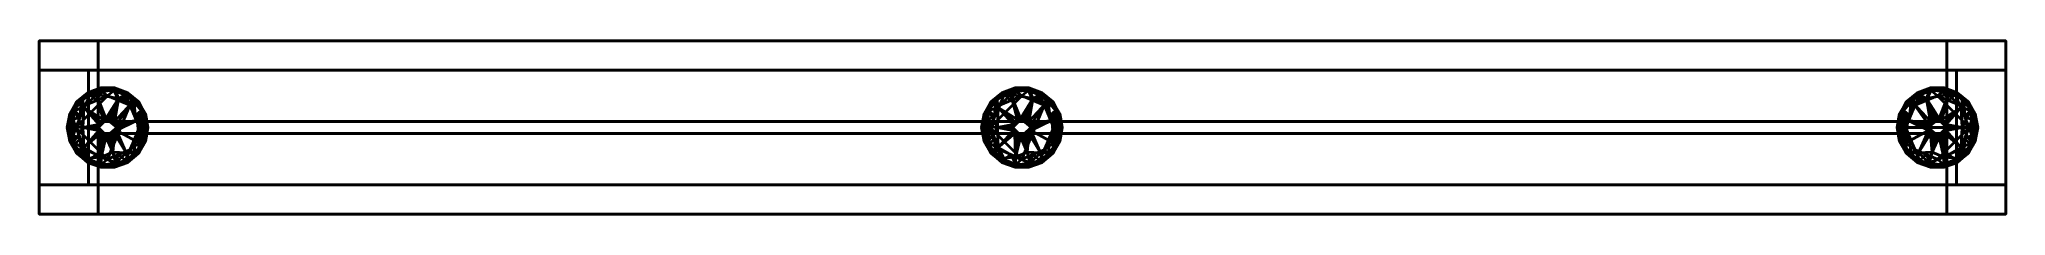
# Model space of a CAD drawing. Header units: millimetres. Extents: x -243 to 757, y -6915 to -6827.
import ezdxf

# ---------------------------------------------------------------- set-up
doc = ezdxf.new("R2010")
doc.units = ezdxf.units.MM
doc.layers.add('A-GENM', color=7, linetype='Continuous', lineweight=40)

msp = doc.modelspace()

# ---------------------------------------------------------------- meshes
at = {"layer": 'A-GENM', "color": 7, "true_color": 0xf5f5f3}
mesh = msp.add_polyface(dxfattribs=at)
corners = [(-242.8, -6827.1, 12.8), (-242.8, -6915.5, 12.8), (-242.8, -6915.5, 145.8), (-242.8, -6900.5, 145.8), (-242.8, -6900.5, 21.4), (-242.8, -6842.1, 21.4), (-242.8, -6842.1, 145.8), (-242.8, -6827.1, 145.8)]
mesh.append_faces([[corners[k] for k in face] for face in [(4, 1, 2, 3)]], dxfattribs={"vtx0": -1, "color": 7})
mesh.append_faces([[corners[k] for k in face] for face in [(7, 0, 5, 6)]], dxfattribs={"vtx1": -1, "color": 7})
mesh.append_faces([[corners[k] for k in face] for face in [(4, 5, 0, 1)]], dxfattribs={"vtx1": -1, "vtx3": -1, "color": 7})
mesh = msp.add_polyface(dxfattribs=at)
corners = [(-242.8, -6827.1, 12.8), (-242.8, -6827.1, 145.8), (757.2, -6827.1, 145.8), (757.2, -6827.1, 12.8)]
mesh.append_faces([[corners[k] for k in face] for face in [(0, 1, 2, 3)]], dxfattribs={"color": 7})
mesh = msp.add_polyface(dxfattribs=at)
corners = [(-242.8, -6915.5, 12.8), (-242.8, -6827.1, 12.8), (757.2, -6827.1, 12.8), (757.2, -6915.5, 12.8)]
mesh.append_faces([[corners[k] for k in face] for face in [(3, 0, 1, 2)]], dxfattribs={"color": 7})
mesh = msp.add_polyface(dxfattribs=at)
corners = [(-242.8, -6827.1, 145.8), (-242.8, -6842.1, 145.8), (757.2, -6842.1, 145.8), (757.2, -6827.1, 145.8)]
mesh.append_faces([[corners[k] for k in face] for face in [(3, 0, 1, 2)]], dxfattribs={"color": 7})
mesh = msp.add_polyface(dxfattribs=at)
corners = [(757.2, -6827.1, 2000.4), (757.2, -6827.1, 1000.4), (-242.8, -6827.1, 1000.4), (-242.8, -6827.1, 2000.4), (-212.8, -6827.1, 1970.4), (-212.8, -6827.1, 1030.4), (727.2, -6827.1, 1030.4), (727.2, -6827.1, 1970.4)]
mesh.append_faces([[corners[k] for k in face] for face in [(3, 4, 5, 2), (2, 5, 6, 1)]], dxfattribs={"vtx0": -1, "vtx2": -1, "color": 7})
mesh.append_faces([[corners[k] for k in face] for face in [(7, 4, 3, 0), (6, 7, 0, 1)]], dxfattribs={"vtx1": -1, "vtx3": -1, "color": 7})
mesh = msp.add_polyface(dxfattribs=at)
corners = [(-242.8, -6915.5, 2000.4), (757.2, -6915.5, 2000.4), (757.2, -6827.1, 2000.4), (-242.8, -6827.1, 2000.4)]
mesh.append_faces([[corners[k] for k in face] for face in [(0, 1, 2, 3)]], dxfattribs={"color": 7})
mesh = msp.add_polyface(dxfattribs=at)
corners = [(-242.8, -6915.5, 1000.4), (-242.8, -6915.5, 2000.4), (-242.8, -6827.1, 2000.4), (-242.8, -6827.1, 1000.4)]
mesh.append_faces([[corners[k] for k in face] for face in [(0, 1, 2, 3)]], dxfattribs={"color": 7})
mesh = msp.add_polyface(dxfattribs=at)
corners = [(757.2, -6915.5, 1000.4), (-242.8, -6915.5, 1000.4), (-242.8, -6827.1, 1000.4), (757.2, -6827.1, 1000.4)]
mesh.append_faces([[corners[k] for k in face] for face in [(3, 0, 1, 2)]], dxfattribs={"color": 7})
at = {"layer": 'A-GENM', "color": 45, "true_color": 0xaa886a}
mesh = msp.add_polyface(dxfattribs=at)
corners = [(-242.8, -6827.1, 1000.4), (757.2, -6827.1, 1000.4), (757.2, -6827.1, 145.8), (-242.8, -6827.1, 145.8)]
mesh.append_faces([[corners[k] for k in face] for face in [(2, 3, 0, 1)]], dxfattribs={"color": 45})
mesh = msp.add_polyface(dxfattribs=at)
corners = [(-242.8, -6827.1, 1000.4), (-242.8, -6827.1, 145.8), (-242.8, -6842.1, 145.8), (-242.8, -6842.1, 1000.4)]
mesh.append_faces([[corners[k] for k in face] for face in [(0, 1, 2, 3)]], dxfattribs={"color": 45})
mesh = msp.add_polyface(dxfattribs=at)
corners = [(-242.8, -6827.1, 145.8), (757.2, -6827.1, 145.8), (757.2, -6842.1, 145.8), (-242.8, -6842.1, 145.8)]
mesh.append_faces([[corners[k] for k in face] for face in [(0, 1, 2, 3)]], dxfattribs={"color": 45})
mesh = msp.add_polyface(dxfattribs=at)
corners = [(757.2, -6827.1, 1000.4), (-242.8, -6827.1, 1000.4), (-242.8, -6842.1, 1000.4), (757.2, -6842.1, 1000.4)]
mesh.append_faces([[corners[k] for k in face] for face in [(3, 0, 1, 2)]], dxfattribs={"color": 45})
mesh = msp.add_polyface(dxfattribs=at)
corners = [(-242.8, -6827.1, 2400), (757.2, -6827.1, 2400), (757.2, -6827.1, 2000.4), (-242.8, -6827.1, 2000.4)]
mesh.append_faces([[corners[k] for k in face] for face in [(3, 0, 1, 2)]], dxfattribs={"color": 45})
mesh = msp.add_polyface(dxfattribs=at)
corners = [(-242.8, -6827.1, 2400), (-242.8, -6827.1, 2000.4), (-242.8, -6842.1, 2000.4), (-242.8, -6842.1, 2400)]
mesh.append_faces([[corners[k] for k in face] for face in [(0, 1, 2, 3)]], dxfattribs={"color": 45})
mesh = msp.add_polyface(dxfattribs=at)
corners = [(-242.8, -6827.1, 2000.4), (757.2, -6827.1, 2000.4), (757.2, -6842.1, 2000.4), (-242.8, -6842.1, 2000.4)]
mesh.append_faces([[corners[k] for k in face] for face in [(0, 1, 2, 3)]], dxfattribs={"color": 45})
mesh = msp.add_polyface(dxfattribs=at)
corners = [(757.2, -6827.1, 2400), (-242.8, -6827.1, 2400), (-242.8, -6842.1, 2400), (757.2, -6842.1, 2400)]
mesh.append_faces([[corners[k] for k in face] for face in [(3, 0, 1, 2)]], dxfattribs={"color": 45})
at = {"layer": 'A-GENM', "color": 7, "true_color": 0xf5f5f3}
mesh = msp.add_polyface(dxfattribs=at)
corners = [(727.2, -6915.5, 1970.4), (-212.8, -6915.5, 1970.4), (-212.8, -6827.1, 1970.4), (727.2, -6827.1, 1970.4)]
mesh.append_faces([[corners[k] for k in face] for face in [(0, 1, 2, 3)]], dxfattribs={"color": 7})
mesh = msp.add_polyface(dxfattribs=at)
corners = [(-212.8, -6915.5, 1030.4), (727.2, -6915.5, 1030.4), (727.2, -6827.1, 1030.4), (-212.8, -6827.1, 1030.4)]
mesh.append_faces([[corners[k] for k in face] for face in [(3, 0, 1, 2)]], dxfattribs={"color": 7})
mesh = msp.add_polyface(dxfattribs=at)
corners = [(-212.8, -6915.5, 1970.4), (-212.8, -6915.5, 1030.4), (-212.8, -6827.1, 1030.4), (-212.8, -6827.1, 1970.4)]
mesh.append_faces([[corners[k] for k in face] for face in [(0, 1, 2, 3)]], dxfattribs={"color": 7})
mesh = msp.add_polyface(dxfattribs=at)
corners = [(727.2, -6915.5, 1030.4), (727.2, -6915.5, 1970.4), (727.2, -6827.1, 1970.4), (727.2, -6827.1, 1030.4)]
mesh.append_faces([[corners[k] for k in face] for face in [(0, 1, 2, 3)]], dxfattribs={"color": 7})
mesh = msp.add_polyface(dxfattribs=at)
corners = [(757.2, -6827.1, 12.8), (757.2, -6827.1, 145.8), (757.2, -6842.1, 145.8), (757.2, -6842.1, 21.4), (757.2, -6900.5, 21.4), (757.2, -6900.5, 145.8), (757.2, -6915.5, 145.8), (757.2, -6915.5, 12.8)]
mesh.append_faces([[corners[k] for k in face] for face in [(3, 0, 1, 2)]], dxfattribs={"vtx0": -1, "color": 7})
mesh.append_faces([[corners[k] for k in face] for face in [(6, 7, 4, 5)]], dxfattribs={"vtx1": -1, "color": 7})
mesh.append_faces([[corners[k] for k in face] for face in [(3, 4, 7, 0)]], dxfattribs={"vtx1": -1, "vtx3": -1, "color": 7})
mesh = msp.add_polyface(dxfattribs=at)
corners = [(757.2, -6915.5, 2000.4), (757.2, -6915.5, 1000.4), (757.2, -6827.1, 1000.4), (757.2, -6827.1, 2000.4)]
mesh.append_faces([[corners[k] for k in face] for face in [(0, 1, 2, 3)]], dxfattribs={"color": 7})
at = {"layer": 'A-GENM', "color": 45, "true_color": 0xaa886a}
mesh = msp.add_polyface(dxfattribs=at)
corners = [(757.2, -6827.1, 145.8), (757.2, -6827.1, 1000.4), (757.2, -6842.1, 1000.4), (757.2, -6842.1, 145.8)]
mesh.append_faces([[corners[k] for k in face] for face in [(0, 1, 2, 3)]], dxfattribs={"color": 45})
mesh = msp.add_polyface(dxfattribs=at)
corners = [(757.2, -6827.1, 2000.4), (757.2, -6827.1, 2400), (757.2, -6842.1, 2400), (757.2, -6842.1, 2000.4)]
mesh.append_faces([[corners[k] for k in face] for face in [(0, 1, 2, 3)]], dxfattribs={"color": 45})
at = {"layer": 'A-GENM', "color": 7, "true_color": 0xf5f5f3}
mesh = msp.add_polyface(dxfattribs=at)
corners = [(-242.8, -6842.1, 21.4), (-242.8, -6900.5, 21.4), (757.2, -6900.5, 21.4), (757.2, -6842.1, 21.4)]
mesh.append_faces([[corners[k] for k in face] for face in [(0, 1, 2, 3)]], dxfattribs={"color": 7})
mesh = msp.add_polyface(dxfattribs=at)
corners = [(-242.8, -6842.1, 145.8), (-242.8, -6842.1, 21.4), (757.2, -6842.1, 21.4), (757.2, -6842.1, 145.8)]
mesh.append_faces([[corners[k] for k in face] for face in [(3, 0, 1, 2)]], dxfattribs={"color": 7})
mesh = msp.add_polyface(dxfattribs=at)
corners = [(757.2, -6842.1, 1000.4), (757.2, -6842.1, 21.4), (732.2, -6842.1, 21.4), (732.2, -6842.1, 975.4), (-217.8, -6842.1, 975.4), (-217.8, -6842.1, 21.4), (-242.8, -6842.1, 21.4), (-242.8, -6842.1, 1000.4)]
mesh.append_faces([[corners[k] for k in face] for face in [(3, 0, 1, 2)]], dxfattribs={"vtx0": -1, "color": 7})
mesh.append_faces([[corners[k] for k in face] for face in [(6, 7, 4, 5)]], dxfattribs={"vtx1": -1, "color": 7})
mesh.append_faces([[corners[k] for k in face] for face in [(3, 4, 7, 0)]], dxfattribs={"vtx1": -1, "vtx3": -1, "color": 7})
mesh = msp.add_polyface(dxfattribs=at)
corners = [(-242.8, -6900.5, 1000.4), (757.2, -6900.5, 1000.4), (757.2, -6842.1, 1000.4), (-242.8, -6842.1, 1000.4)]
mesh.append_faces([[corners[k] for k in face] for face in [(0, 1, 2, 3)]], dxfattribs={"color": 7})
mesh = msp.add_polyface(dxfattribs=at)
corners = [(-242.8, -6900.5, 21.4), (-242.8, -6900.5, 1000.4), (-242.8, -6842.1, 1000.4), (-242.8, -6842.1, 21.4)]
mesh.append_faces([[corners[k] for k in face] for face in [(0, 1, 2, 3)]], dxfattribs={"color": 7})
mesh = msp.add_polyface(dxfattribs=at)
corners = [(-217.8, -6900.5, 21.4), (-242.8, -6900.5, 21.4), (-242.8, -6842.1, 21.4), (-217.8, -6842.1, 21.4)]
mesh.append_faces([[corners[k] for k in face] for face in [(3, 0, 1, 2)]], dxfattribs={"color": 7})
at = {"layer": 'A-GENM', "color": 45, "true_color": 0xaa886a}
mesh = msp.add_polyface(dxfattribs=at)
corners = [(-242.8, -6842.1, 1000.4), (-242.8, -6842.1, 145.8), (757.2, -6842.1, 145.8), (757.2, -6842.1, 1000.4)]
mesh.append_faces([[corners[k] for k in face] for face in [(1, 2, 3, 0)]], dxfattribs={"color": 45})
at = {"layer": 'A-GENM', "color": 7, "true_color": 0xf5f5f3}
mesh = msp.add_polyface(dxfattribs=at)
corners = [(757.2, -6842.1, 2400), (757.2, -6842.1, 2000.4), (-242.8, -6842.1, 2000.4), (-242.8, -6842.1, 2400), (-217.8, -6842.1, 2375), (-217.8, -6842.1, 2025.4), (732.2, -6842.1, 2025.4), (732.2, -6842.1, 2375)]
mesh.append_faces([[corners[k] for k in face] for face in [(3, 4, 5, 2), (2, 5, 6, 1)]], dxfattribs={"vtx0": -1, "vtx2": -1, "color": 7})
mesh.append_faces([[corners[k] for k in face] for face in [(7, 4, 3, 0), (6, 7, 0, 1)]], dxfattribs={"vtx1": -1, "vtx3": -1, "color": 7})
mesh = msp.add_polyface(dxfattribs=at)
corners = [(-242.8, -6900.5, 2400), (757.2, -6900.5, 2400), (757.2, -6842.1, 2400), (-242.8, -6842.1, 2400)]
mesh.append_faces([[corners[k] for k in face] for face in [(0, 1, 2, 3)]], dxfattribs={"color": 7})
mesh = msp.add_polyface(dxfattribs=at)
corners = [(-242.8, -6900.5, 2000.4), (-242.8, -6900.5, 2400), (-242.8, -6842.1, 2400), (-242.8, -6842.1, 2000.4)]
mesh.append_faces([[corners[k] for k in face] for face in [(0, 1, 2, 3)]], dxfattribs={"color": 7})
mesh = msp.add_polyface(dxfattribs=at)
corners = [(757.2, -6900.5, 2000.4), (-242.8, -6900.5, 2000.4), (-242.8, -6842.1, 2000.4), (757.2, -6842.1, 2000.4)]
mesh.append_faces([[corners[k] for k in face] for face in [(3, 0, 1, 2)]], dxfattribs={"color": 7})
at = {"layer": 'A-GENM', "color": 45, "true_color": 0xaa886a}
mesh = msp.add_polyface(dxfattribs=at)
corners = [(-242.8, -6842.1, 2400), (-242.8, -6842.1, 2000.4), (757.2, -6842.1, 2000.4), (757.2, -6842.1, 2400)]
mesh.append_faces([[corners[k] for k in face] for face in [(2, 3, 0, 1)]], dxfattribs={"color": 45})
at = {"layer": 'A-GENM', "color": 7, "true_color": 0xf5f5f3}
mesh = msp.add_polyface(dxfattribs=at)
corners = [(732.2, -6900.5, 975.4), (-217.8, -6900.5, 975.4), (-217.8, -6842.1, 975.4), (732.2, -6842.1, 975.4)]
mesh.append_faces([[corners[k] for k in face] for face in [(0, 1, 2, 3)]], dxfattribs={"color": 7})
mesh = msp.add_polyface(dxfattribs=at)
corners = [(-217.8, -6900.5, 975.4), (-217.8, -6900.5, 21.4), (-217.8, -6842.1, 21.4), (-217.8, -6842.1, 975.4)]
mesh.append_faces([[corners[k] for k in face] for face in [(0, 1, 2, 3)]], dxfattribs={"color": 7})
mesh = msp.add_polyface(dxfattribs=at)
corners = [(732.2, -6900.5, 2375), (-217.8, -6900.5, 2375), (-217.8, -6842.1, 2375), (732.2, -6842.1, 2375)]
mesh.append_faces([[corners[k] for k in face] for face in [(0, 1, 2, 3)]], dxfattribs={"color": 7})
mesh = msp.add_polyface(dxfattribs=at)
corners = [(-217.8, -6900.5, 2375), (-217.8, -6900.5, 2025.4), (-217.8, -6842.1, 2025.4), (-217.8, -6842.1, 2375)]
mesh.append_faces([[corners[k] for k in face] for face in [(3, 0, 1, 2)]], dxfattribs={"color": 7})
mesh = msp.add_polyface(dxfattribs=at)
corners = [(-217.8, -6900.5, 2025.4), (732.2, -6900.5, 2025.4), (732.2, -6842.1, 2025.4), (-217.8, -6842.1, 2025.4)]
mesh.append_faces([[corners[k] for k in face] for face in [(0, 1, 2, 3)]], dxfattribs={"color": 7})
mesh = msp.add_polyface(dxfattribs=at)
corners = [(732.2, -6900.5, 21.4), (732.2, -6900.5, 975.4), (732.2, -6842.1, 975.4), (732.2, -6842.1, 21.4)]
mesh.append_faces([[corners[k] for k in face] for face in [(0, 1, 2, 3)]], dxfattribs={"color": 7})
mesh = msp.add_polyface(dxfattribs=at)
corners = [(757.2, -6900.5, 21.4), (732.2, -6900.5, 21.4), (732.2, -6842.1, 21.4), (757.2, -6842.1, 21.4)]
mesh.append_faces([[corners[k] for k in face] for face in [(3, 0, 1, 2)]], dxfattribs={"color": 7})
mesh = msp.add_polyface(dxfattribs=at)
corners = [(732.2, -6900.5, 2025.4), (732.2, -6900.5, 2375), (732.2, -6842.1, 2375), (732.2, -6842.1, 2025.4)]
mesh.append_faces([[corners[k] for k in face] for face in [(3, 0, 1, 2)]], dxfattribs={"color": 7})
mesh = msp.add_polyface(dxfattribs=at)
corners = [(757.2, -6900.5, 1000.4), (757.2, -6900.5, 21.4), (757.2, -6842.1, 21.4), (757.2, -6842.1, 1000.4)]
mesh.append_faces([[corners[k] for k in face] for face in [(0, 1, 2, 3)]], dxfattribs={"color": 7})
mesh = msp.add_polyface(dxfattribs=at)
corners = [(757.2, -6900.5, 2400), (757.2, -6900.5, 2000.4), (757.2, -6842.1, 2000.4), (757.2, -6842.1, 2400)]
mesh.append_faces([[corners[k] for k in face] for face in [(0, 1, 2, 3)]], dxfattribs={"color": 7})
at = {"layer": 'A-GENM', "color": 250, "true_color": 0x3a3a3a}
mesh = msp.add_polyface(dxfattribs=at)
corners = [(-187.6, -6871.3, 4.4), (-187.9, -6871.3, 2.7), (-188.9, -6871.3, 1.3), (-190.3, -6871.3, 0.3), (-192, -6871.3), (-196.7, -6859.9), (-208.1, -6855.2), (-219.4, -6859.9), (-224.2, -6871.3), (-225.8, -6871.3, 0.3), (-227.3, -6871.3, 1.3), (-228.2, -6871.3, 2.7), (-228.6, -6871.3, 4.4), (-227.3, -6864.3, 4.4), (-223.8, -6858.1, 4.4), (-218.3, -6853.6, 4.4), (-211.6, -6851.1, 4.4), (-204.5, -6851.1, 4.4), (-197.8, -6853.6, 4.4), (-192.4, -6858.1, 4.4), (-188.8, -6864.3, 4.4), (-191, -6862.7, 1.2), (-225.1, -6862.7, 1.2), (-189.3, -6866.5, 1.5), (-226.9, -6866.5, 1.5), (-202.4, -6857.6), (-213.8, -6857.6), (-204.9, -6852.5, 1.2), (-217.2, -6854.5, 1.2), (-188.3, -6867, 4.4), (-227.8, -6867, 4.4), (-211.2, -6852.8, 0.9), (-199, -6854.9, 0.9), (-194.4, -6858.6, 0.8), (-194.3, -6865.6), (-190.6, -6861.2, 4.4), (-191.3, -6860.1, 2.7), (-194.3, -6856.7, 2.6), (-225.5, -6861.2, 4.4), (-224.8, -6860.1, 2.7), (-221.7, -6858.1, 1.1), (-222.3, -6857, 2.8), (-221.8, -6865.6), (-221, -6855.9, 4.4), (-190.6, -6867.4, 0.4), (-225.6, -6867.4, 0.4), (-208.1, -6851.1, 4.4), (-209.9, -6851.3, 2.5), (-214.4, -6852.2, 2.6), (-201.4, -6852.4, 2.5), (-197.7, -6854.2, 2.4), (-195.1, -6855.9, 4.4), (-219.3, -6854.7, 2.5), (-206.1, -6851.3, 2.7), (-215, -6852.3, 4.4), (-201.2, -6852.3, 4.4)]
mesh.append_faces([[corners[k] for k in face] for face in [(29, 23, 20), (6, 27, 25), (3, 23, 2), (9, 45, 8), (7, 28, 26), (34, 44, 4), (46, 47, 16), (51, 50, 18)]], dxfattribs={"vtx0": -1, "vtx1": -1, "color": 250})
mesh.append_faces([[corners[k] for k in face] for face in [(19, 36, 37), (44, 23, 3), (47, 48, 16), (27, 53, 49), (36, 23, 21), (23, 29, 1), (37, 36, 33), (21, 34, 33), (5, 32, 33), (40, 41, 52), (25, 27, 32), (49, 50, 32), (39, 14, 41), (45, 9, 24), (31, 27, 6), (11, 30, 24), (39, 40, 22), (27, 49, 32), (26, 28, 31), (39, 24, 13), (47, 27, 31), (21, 44, 34), (23, 36, 20), (33, 36, 21), (50, 33, 32), (50, 51, 37), (41, 40, 39), (24, 39, 22), (28, 7, 40), (40, 42, 22), (41, 43, 52), (21, 23, 44), (24, 22, 45), (42, 45, 22), (53, 27, 47), (48, 31, 28), (31, 48, 47), (48, 28, 52), (49, 18, 50), (48, 52, 15), (33, 50, 37), (40, 52, 28), (46, 53, 47), (49, 53, 17)]], dxfattribs={"vtx0": -1, "vtx1": -1, "vtx2": -1, "color": 250})
mesh.append_faces([[corners[k] for k in face] for face in [(40, 7, 42), (32, 5, 25), (24, 10, 11), (24, 9, 10), (41, 14, 43), (45, 42, 8), (52, 43, 15)]], dxfattribs={"vtx0": -1, "vtx2": -1, "color": 250})
mesh.append_faces([[corners[k] for k in face] for face in [(36, 19, 35, 20), (39, 13, 38, 14), (48, 15, 54, 16)]], dxfattribs={"vtx0": -1, "vtx3": -1, "color": 250})
mesh.append_faces([[corners[k] for k in face] for face in [(3, 4, 44), (1, 2, 23), (6, 26, 31), (46, 17, 53), (30, 13, 24), (34, 5, 33), (55, 18, 49, 17), (51, 19, 37)]], dxfattribs={"vtx1": -1, "vtx2": -1, "color": 250})
mesh.append_faces([[corners[k] for k in face] for face in [(29, 0, 1), (11, 12, 30)]], dxfattribs={"vtx2": -1, "color": 250})
mesh = msp.add_polyface(dxfattribs=at)
corners = [(-187.6, -6871.3, 4.4), (-188.8, -6864.3, 4.4), (-192.4, -6858.1, 4.4), (-197.8, -6853.6, 4.4), (-204.5, -6851.1, 4.4), (-211.6, -6851.1, 4.4), (-218.3, -6853.6, 4.4), (-223.8, -6858.1, 4.4), (-227.3, -6864.3, 4.4), (-228.6, -6871.3, 4.4), (-227.3, -6878.4, 4.4), (-223.8, -6884.5, 4.4), (-218.3, -6889.1, 4.4), (-211.6, -6891.5, 4.4), (-204.5, -6891.5, 4.4), (-197.8, -6889.1, 4.4), (-192.4, -6884.5, 4.4), (-188.8, -6878.4, 4.4), (-212.8, -6871.3, 13.3), (-212.5, -6869.7, 13.3), (-211.7, -6868.3, 13.2), (-210.4, -6867.3, 13.2), (-208.9, -6866.7, 13.1), (-207.3, -6866.7, 13), (-205.7, -6867.3, 13), (-204.5, -6868.3, 12.9), (-203.6, -6869.7, 12.9), (-203.4, -6871.3, 12.8), (-203.6, -6872.9, 12.9), (-204.5, -6874.3, 12.9), (-205.7, -6875.4, 13), (-207.2, -6876, 13), (-208.9, -6876, 13.1), (-210.4, -6875.4, 13.2), (-211.7, -6874.3, 13.2), (-212.5, -6872.9, 13.3), (-202.6, -6856.5, 10.5), (-192.8, -6867.6, 10.1), (-198.6, -6884.3, 10.2), (-220.2, -6861.1, 11), (-220.2, -6881.5, 11), (-211.4, -6886.4, 10.9), (-226, -6870.8, 9.9), (-213.8, -6854.5, 9.6), (-203.9, -6889.3, 8.9), (-192.1, -6879.1, 9), (-205.4, -6883.9, 11.6), (-195.1, -6855.8, 4.4), (-195.7, -6858.8, 9.2), (-190.6, -6861.2, 4.4), (-188.8, -6868.8, 7.5), (-221, -6855.8, 4.4), (-220.6, -6871.3, 12.3), (-221, -6886.8, 4.4), (-218.9, -6887, 8.7), (-225, -6862.7, 8.8), (-225.6, -6879.2, 8.6)]
mesh.append_faces([[corners[k] for k in face] for face in [(13, 54, 12), (22, 43, 21), (7, 55, 51), (2, 48, 49), (6, 43, 5), (51, 43, 6), (10, 42, 9), (19, 52, 18), (33, 41, 32), (47, 48, 2), (32, 46, 31), (49, 50, 1), (8, 55, 7)]], dxfattribs={"vtx0": -1, "vtx1": -1, "color": 250})
mesh.append_faces([[corners[k] for k in face] for face in [(25, 48, 36), (54, 40, 11), (48, 37, 49), (41, 40, 54), (48, 47, 36), (26, 37, 48), (42, 56, 52), (35, 52, 40), (38, 16, 45), (45, 17, 50), (38, 45, 28), (46, 44, 38), (41, 13, 44), (44, 46, 41), (46, 32, 41), (8, 42, 55), (28, 45, 37), (4, 43, 36), (15, 38, 44), (36, 43, 22), (43, 51, 39), (39, 52, 19), (42, 10, 56), (45, 50, 37), (41, 34, 40), (50, 49, 37), (54, 13, 41), (52, 55, 42), (21, 43, 39), (52, 39, 55), (46, 38, 29), (51, 55, 39), (11, 40, 56), (52, 56, 40)]], dxfattribs={"vtx0": -1, "vtx1": -1, "vtx2": -1, "color": 250})
mesh.append_faces([[corners[k] for k in face] for face in [(36, 24, 25), (36, 22, 23), (48, 25, 26), (37, 26, 27), (50, 17, 0), (38, 28, 29), (44, 13, 14), (39, 20, 21), (37, 27, 28), (42, 8, 9), (41, 33, 34), (46, 30, 31), (44, 14, 15)]], dxfattribs={"vtx0": -1, "vtx2": -1, "color": 250})
mesh.append_faces([[corners[k] for k in face] for face in [(53, 12, 54, 11), (15, 16, 38), (23, 24, 36), (16, 17, 45), (29, 30, 46), (4, 5, 43), (0, 1, 50), (19, 20, 39), (3, 4, 36), (34, 35, 40), (35, 18, 52), (47, 3, 36), (10, 11, 56)]], dxfattribs={"vtx1": -1, "vtx2": -1, "color": 250})
mesh = msp.add_polyface(dxfattribs=at)
corners = [(-224.2, -6871.3), (-219.4, -6859.9), (-208.1, -6855.2), (-196.7, -6859.9), (-192, -6871.3), (-196.7, -6882.7), (-208.1, -6887.4), (-219.4, -6882.7)]
mesh.append_faces([[corners[k] for k in face] for face in [(6, 3, 4, 5), (0, 6, 7)]], dxfattribs={"vtx0": -1, "color": 250})
mesh.append_faces([[corners[k] for k in face] for face in [(1, 2, 0)]], dxfattribs={"vtx1": -1, "color": 250})
mesh.append_faces([[corners[k] for k in face] for face in [(2, 3, 6, 0)]], dxfattribs={"vtx1": -1, "vtx2": -1, "vtx3": -1, "color": 250})
mesh = msp.add_polyface(dxfattribs=at)
corners = [(277.4, -6871.3, 4.4), (277.1, -6871.3, 2.7), (276.1, -6871.3, 1.3), (274.7, -6871.3, 0.3), (273, -6871.3), (268.3, -6859.9), (256.9, -6855.2), (245.6, -6859.9), (240.8, -6871.3), (239.2, -6871.3, 0.3), (237.7, -6871.3, 1.3), (236.8, -6871.3, 2.7), (236.4, -6871.3, 4.4), (237.7, -6864.3, 4.4), (241.2, -6858.1, 4.4), (246.7, -6853.6, 4.4), (253.4, -6851.1, 4.4), (260.5, -6851.1, 4.4), (267.2, -6853.6, 4.4), (272.6, -6858.1, 4.4), (276.2, -6864.3, 4.4), (274, -6862.7, 1.2), (239.9, -6862.7, 1.2), (275.7, -6866.5, 1.5), (238.1, -6866.5, 1.5), (262.6, -6857.6), (251.2, -6857.6), (260.1, -6852.5, 1.2), (247.8, -6854.5, 1.2), (276.7, -6867, 4.4), (237.2, -6867, 4.4), (253.8, -6852.8, 0.9), (266, -6854.9, 0.9), (270.6, -6858.6, 0.8), (270.7, -6865.6), (274.4, -6861.2, 4.4), (273.7, -6860.1, 2.7), (270.7, -6856.7, 2.6), (239.5, -6861.2, 4.4), (240.2, -6860.1, 2.7), (243.3, -6858.1, 1.1), (242.7, -6857, 2.8), (243.2, -6865.6), (244, -6855.9, 4.4), (274.4, -6867.4, 0.4), (239.4, -6867.4, 0.4), (256.9, -6851.1, 4.4), (255.1, -6851.3, 2.5), (250.6, -6852.2, 2.6), (263.6, -6852.4, 2.5), (267.3, -6854.2, 2.4), (269.9, -6855.9, 4.4), (245.7, -6854.7, 2.5), (258.9, -6851.3, 2.7), (250, -6852.3, 4.4), (263.8, -6852.3, 4.4)]
mesh.append_faces([[corners[k] for k in face] for face in [(29, 23, 20), (6, 27, 25), (3, 23, 2), (9, 45, 8), (7, 28, 26), (34, 44, 4), (46, 47, 16), (51, 50, 18)]], dxfattribs={"vtx0": -1, "vtx1": -1, "color": 250})
mesh.append_faces([[corners[k] for k in face] for face in [(19, 36, 37), (44, 23, 3), (47, 48, 16), (27, 53, 49), (36, 23, 21), (23, 29, 1), (37, 36, 33), (21, 34, 33), (5, 32, 33), (40, 41, 52), (25, 27, 32), (49, 50, 32), (39, 14, 41), (45, 9, 24), (31, 27, 6), (11, 30, 24), (39, 40, 22), (27, 49, 32), (26, 28, 31), (39, 24, 13), (47, 27, 31), (21, 44, 34), (23, 36, 20), (33, 36, 21), (50, 33, 32), (50, 51, 37), (41, 40, 39), (24, 39, 22), (28, 7, 40), (40, 42, 22), (41, 43, 52), (21, 23, 44), (24, 22, 45), (42, 45, 22), (53, 27, 47), (48, 31, 28), (31, 48, 47), (48, 28, 52), (49, 18, 50), (48, 52, 15), (33, 50, 37), (40, 52, 28), (46, 53, 47), (49, 53, 17)]], dxfattribs={"vtx0": -1, "vtx1": -1, "vtx2": -1, "color": 250})
mesh.append_faces([[corners[k] for k in face] for face in [(40, 7, 42), (32, 5, 25), (24, 10, 11), (24, 9, 10), (41, 14, 43), (45, 42, 8), (52, 43, 15)]], dxfattribs={"vtx0": -1, "vtx2": -1, "color": 250})
mesh.append_faces([[corners[k] for k in face] for face in [(36, 19, 35, 20), (39, 13, 38, 14), (48, 15, 54, 16)]], dxfattribs={"vtx0": -1, "vtx3": -1, "color": 250})
mesh.append_faces([[corners[k] for k in face] for face in [(3, 4, 44), (1, 2, 23), (6, 26, 31), (46, 17, 53), (30, 13, 24), (34, 5, 33), (55, 18, 49, 17), (51, 19, 37)]], dxfattribs={"vtx1": -1, "vtx2": -1, "color": 250})
mesh.append_faces([[corners[k] for k in face] for face in [(29, 0, 1), (11, 12, 30)]], dxfattribs={"vtx2": -1, "color": 250})
mesh = msp.add_polyface(dxfattribs=at)
corners = [(277.4, -6871.3, 4.4), (276.2, -6864.3, 4.4), (272.6, -6858.1, 4.4), (267.2, -6853.6, 4.4), (260.5, -6851.1, 4.4), (253.4, -6851.1, 4.4), (246.7, -6853.6, 4.4), (241.2, -6858.1, 4.4), (237.7, -6864.3, 4.4), (236.4, -6871.3, 4.4), (237.7, -6878.4, 4.4), (241.2, -6884.5, 4.4), (246.7, -6889.1, 4.4), (253.4, -6891.5, 4.4), (260.5, -6891.5, 4.4), (267.2, -6889.1, 4.4), (272.6, -6884.5, 4.4), (276.2, -6878.4, 4.4), (252.2, -6871.3, 13.3), (252.5, -6869.7, 13.3), (253.3, -6868.3, 13.2), (254.6, -6867.3, 13.2), (256.1, -6866.7, 13.1), (257.7, -6866.7, 13), (259.3, -6867.3, 13), (260.5, -6868.3, 12.9), (261.4, -6869.7, 12.9), (261.6, -6871.3, 12.8), (261.4, -6872.9, 12.9), (260.5, -6874.3, 12.9), (259.3, -6875.4, 13), (257.8, -6876, 13), (256.1, -6876, 13.1), (254.6, -6875.4, 13.2), (253.3, -6874.3, 13.2), (252.5, -6872.9, 13.3), (262.4, -6856.5, 10.5), (272.2, -6867.6, 10.1), (266.4, -6884.3, 10.2), (244.8, -6861.1, 11), (244.8, -6881.5, 11), (253.6, -6886.4, 10.9), (239, -6870.8, 9.9), (251.2, -6854.5, 9.6), (261.1, -6889.3, 8.9), (272.9, -6879.1, 9), (259.6, -6883.9, 11.6), (269.9, -6855.8, 4.4), (269.3, -6858.8, 9.2), (274.4, -6861.2, 4.4), (276.2, -6868.8, 7.5), (244, -6855.8, 4.4), (244.4, -6871.3, 12.3), (244, -6886.8, 4.4), (246.1, -6887, 8.7), (240, -6862.7, 8.8), (239.4, -6879.2, 8.6)]
mesh.append_faces([[corners[k] for k in face] for face in [(13, 54, 12), (22, 43, 21), (7, 55, 51), (2, 48, 49), (6, 43, 5), (51, 43, 6), (10, 42, 9), (19, 52, 18), (33, 41, 32), (47, 48, 2), (32, 46, 31), (49, 50, 1), (8, 55, 7)]], dxfattribs={"vtx0": -1, "vtx1": -1, "color": 250})
mesh.append_faces([[corners[k] for k in face] for face in [(25, 48, 36), (54, 40, 11), (48, 37, 49), (41, 40, 54), (48, 47, 36), (26, 37, 48), (42, 56, 52), (35, 52, 40), (38, 16, 45), (45, 17, 50), (38, 45, 28), (46, 44, 38), (41, 13, 44), (44, 46, 41), (46, 32, 41), (8, 42, 55), (28, 45, 37), (4, 43, 36), (15, 38, 44), (36, 43, 22), (43, 51, 39), (39, 52, 19), (42, 10, 56), (45, 50, 37), (41, 34, 40), (50, 49, 37), (54, 13, 41), (52, 55, 42), (21, 43, 39), (52, 39, 55), (46, 38, 29), (51, 55, 39), (11, 40, 56), (52, 56, 40)]], dxfattribs={"vtx0": -1, "vtx1": -1, "vtx2": -1, "color": 250})
mesh.append_faces([[corners[k] for k in face] for face in [(36, 24, 25), (36, 22, 23), (48, 25, 26), (37, 26, 27), (50, 17, 0), (38, 28, 29), (44, 13, 14), (39, 20, 21), (37, 27, 28), (42, 8, 9), (41, 33, 34), (46, 30, 31), (44, 14, 15)]], dxfattribs={"vtx0": -1, "vtx2": -1, "color": 250})
mesh.append_faces([[corners[k] for k in face] for face in [(53, 12, 54, 11), (15, 16, 38), (23, 24, 36), (16, 17, 45), (29, 30, 46), (4, 5, 43), (0, 1, 50), (19, 20, 39), (3, 4, 36), (34, 35, 40), (35, 18, 52), (47, 3, 36), (10, 11, 56)]], dxfattribs={"vtx1": -1, "vtx2": -1, "color": 250})
mesh = msp.add_polyface(dxfattribs=at)
corners = [(240.8, -6871.3), (245.6, -6859.9), (256.9, -6855.2), (268.3, -6859.9), (273, -6871.3), (268.3, -6882.7), (256.9, -6887.4), (245.6, -6882.7)]
mesh.append_faces([[corners[k] for k in face] for face in [(6, 3, 4, 5), (0, 6, 7)]], dxfattribs={"vtx0": -1, "color": 250})
mesh.append_faces([[corners[k] for k in face] for face in [(1, 2, 0)]], dxfattribs={"vtx1": -1, "color": 250})
mesh.append_faces([[corners[k] for k in face] for face in [(2, 3, 6, 0)]], dxfattribs={"vtx1": -1, "vtx2": -1, "vtx3": -1, "color": 250})
mesh = msp.add_polyface(dxfattribs=at)
corners = [(702, -6871.3, 4.4), (703.2, -6864.3, 4.4), (706.8, -6858.1, 4.4), (712.2, -6853.6, 4.4), (718.9, -6851.1, 4.4), (726, -6851.1, 4.4), (732.7, -6853.6, 4.4), (738.2, -6858.1, 4.4), (741.7, -6864.3, 4.4), (743, -6871.3, 4.4), (742.6, -6871.3, 2.7), (741.7, -6871.3, 1.3), (740.2, -6871.3, 0.3), (738.6, -6871.3), (733.8, -6859.9), (722.5, -6855.2), (711.1, -6859.9), (706.4, -6871.3), (704.7, -6871.3, 0.3), (703.2, -6871.3, 1.3), (702.3, -6871.3, 2.7), (705.4, -6862.7, 1.2), (739.5, -6862.7, 1.2), (703.7, -6866.5, 1.5), (741.3, -6866.5, 1.5), (716.8, -6857.6), (728.2, -6857.6), (719.3, -6852.5, 1.2), (731.6, -6854.5, 1.2), (702.7, -6867, 4.4), (742.2, -6867, 4.4), (725.6, -6852.8, 0.9), (713.4, -6854.9, 0.9), (708.8, -6858.6, 0.8), (708.7, -6865.6), (705, -6861.2, 4.4), (705.7, -6860.1, 2.7), (708.7, -6856.7, 2.6), (739.9, -6861.2, 4.4), (739.2, -6860.1, 2.7), (736.1, -6858.1, 1.1), (736.7, -6857, 2.8), (736.2, -6865.6), (735.4, -6855.9, 4.4), (705, -6867.4, 0.4), (740, -6867.4, 0.4), (722.5, -6851.1, 4.4), (724.3, -6851.3, 2.5), (728.8, -6852.2, 2.6), (715.8, -6852.4, 2.5), (712.1, -6854.2, 2.4), (709.5, -6855.9, 4.4), (733.7, -6854.7, 2.5), (720.5, -6851.3, 2.7), (729.4, -6852.3, 4.4), (715.6, -6852.3, 4.4)]
mesh.append_faces([[corners[k] for k in face] for face in [(1, 23, 29), (25, 27, 15), (19, 23, 18), (13, 45, 12), (26, 28, 14), (17, 44, 34), (5, 47, 46), (3, 50, 51)]], dxfattribs={"vtx0": -1, "vtx1": -1, "color": 250})
mesh.append_faces([[corners[k] for k in face] for face in [(37, 36, 2), (18, 23, 44), (5, 48, 47), (49, 53, 27), (21, 23, 36), (20, 29, 23), (33, 36, 37), (33, 34, 21), (33, 32, 16), (52, 41, 40), (32, 27, 25), (32, 50, 49), (41, 7, 39), (24, 12, 45), (15, 27, 31), (24, 30, 10), (22, 40, 39), (32, 49, 27), (31, 28, 26), (8, 24, 39), (31, 27, 47), (34, 44, 21), (1, 36, 23), (21, 36, 33), (32, 33, 50), (37, 51, 50), (39, 40, 41), (22, 39, 24), (40, 14, 28), (22, 42, 40), (52, 43, 41), (44, 23, 21), (45, 22, 24), (22, 45, 42), (47, 27, 53), (28, 31, 48), (47, 48, 31), (52, 28, 48), (50, 3, 49), (6, 52, 48), (37, 50, 33), (28, 52, 40), (47, 53, 46), (4, 53, 49)]], dxfattribs={"vtx0": -1, "vtx1": -1, "vtx2": -1, "color": 250})
mesh.append_faces([[corners[k] for k in face] for face in [(44, 17, 18), (23, 19, 20), (31, 26, 15), (53, 4, 46), (24, 8, 30), (33, 16, 34), (37, 2, 51)]], dxfattribs={"vtx0": -1, "vtx2": -1, "color": 250})
mesh.append_faces([[corners[k] for k in face] for face in [(49, 3, 55, 4)]], dxfattribs={"vtx0": -1, "vtx3": -1, "color": 250})
mesh.append_faces([[corners[k] for k in face] for face in [(42, 14, 40), (25, 16, 32), (10, 11, 24), (11, 12, 24), (35, 2, 36, 1), (38, 8, 39, 7), (54, 6, 48, 5), (43, 7, 41), (13, 42, 45), (6, 43, 52)]], dxfattribs={"vtx1": -1, "vtx2": -1, "color": 250})
mesh.append_faces([[corners[k] for k in face] for face in [(20, 0, 29), (30, 9, 10)]], dxfattribs={"vtx2": -1, "color": 250})
mesh = msp.add_polyface(dxfattribs=at)
corners = [(702, -6871.3, 4.4), (703.2, -6878.4, 4.4), (706.8, -6884.5, 4.4), (712.2, -6889.1, 4.4), (718.9, -6891.5, 4.4), (726, -6891.5, 4.4), (732.7, -6889.1, 4.4), (738.1, -6884.5, 4.4), (741.7, -6878.4, 4.4), (743, -6871.3, 4.4), (741.7, -6864.3, 4.4), (738.1, -6858.1, 4.4), (732.7, -6853.6, 4.4), (726, -6851.1, 4.4), (718.9, -6851.1, 4.4), (712.2, -6853.6, 4.4), (706.8, -6858.1, 4.4), (703.2, -6864.3, 4.4), (727.2, -6871.3, 13.3), (726.9, -6872.9, 13.3), (726.1, -6874.3, 13.2), (724.8, -6875.4, 13.2), (723.3, -6876, 13.1), (721.6, -6876, 13), (720.1, -6875.4, 13), (718.9, -6874.3, 12.9), (718, -6872.9, 12.9), (717.8, -6871.3, 12.8), (718, -6869.7, 12.9), (718.9, -6868.3, 12.9), (720.1, -6867.3, 13), (721.6, -6866.7, 13), (723.3, -6866.7, 13.1), (724.8, -6867.3, 13.2), (726.1, -6868.3, 13.2), (726.9, -6869.7, 13.3), (717, -6856.5, 10.5), (707.2, -6867.6, 10.1), (712.9, -6884.3, 10.2), (734.6, -6861.1, 11), (734.6, -6881.5, 11), (725.8, -6886.4, 10.9), (740.4, -6870.8, 9.9), (728.2, -6854.5, 9.6), (718.3, -6889.3, 8.9), (706.5, -6879.1, 9), (719.8, -6883.9, 11.6), (709.5, -6855.8, 4.4), (710.1, -6858.8, 9.2), (705, -6861.2, 4.4), (703.2, -6868.8, 7.5), (735.4, -6855.8, 4.4), (735, -6871.3, 12.3), (735.4, -6886.8, 4.4), (733.3, -6887, 8.7), (739.4, -6862.7, 8.8), (739.9, -6879.2, 8.6)]
mesh.append_faces([[corners[k] for k in face] for face in [(9, 42, 8), (33, 43, 32), (51, 55, 11), (49, 48, 16), (13, 43, 12), (12, 43, 51), (6, 54, 5), (18, 52, 35), (22, 41, 21), (16, 48, 47), (23, 46, 22), (17, 50, 49), (11, 55, 10)]], dxfattribs={"vtx0": -1, "vtx1": -1, "color": 250})
mesh.append_faces([[corners[k] for k in face] for face in [(36, 48, 29), (7, 40, 54), (49, 37, 48), (54, 40, 41), (36, 47, 48), (48, 37, 28), (55, 42, 10), (40, 52, 19), (45, 2, 38), (50, 1, 45), (26, 45, 38), (38, 44, 46), (44, 5, 41), (41, 46, 44), (41, 22, 46), (37, 45, 26), (52, 56, 42), (44, 38, 3), (32, 43, 36), (39, 51, 43), (35, 52, 39), (56, 8, 42), (37, 50, 45), (39, 43, 33), (40, 20, 41), (37, 49, 50), (41, 5, 54), (42, 55, 52), (36, 43, 14), (55, 39, 52), (25, 38, 46), (39, 55, 51), (56, 40, 7), (40, 56, 52)]], dxfattribs={"vtx0": -1, "vtx1": -1, "vtx2": -1, "color": 250})
mesh.append_faces([[corners[k] for k in face] for face in [(50, 17, 0), (36, 30, 31), (45, 1, 2), (46, 24, 25), (36, 14, 15), (43, 13, 14), (38, 2, 3), (52, 18, 19), (39, 34, 35), (40, 19, 20), (36, 15, 47), (56, 7, 8)]], dxfattribs={"vtx0": -1, "vtx2": -1, "color": 250})
mesh.append_faces([[corners[k] for k in face] for face in [(54, 6, 53, 7)]], dxfattribs={"vtx0": -1, "vtx3": -1, "color": 250})
mesh.append_faces([[corners[k] for k in face] for face in [(29, 30, 36), (31, 32, 36), (28, 29, 48), (4, 5, 44), (27, 28, 37), (0, 1, 50), (25, 26, 38), (23, 24, 46), (9, 10, 42), (26, 27, 37), (20, 21, 41), (33, 34, 39), (3, 4, 44)]], dxfattribs={"vtx1": -1, "vtx2": -1, "color": 250})
mesh = msp.add_polyface(dxfattribs=at)
corners = [(738.6, -6871.3), (733.8, -6882.7), (722.5, -6887.4), (711.1, -6882.7), (706.4, -6871.3), (711.1, -6859.9), (722.5, -6855.2), (733.8, -6859.9)]
mesh.append_faces([[corners[k] for k in face] for face in [(0, 6, 7)]], dxfattribs={"vtx0": -1, "color": 250})
mesh.append_faces([[corners[k] for k in face] for face in [(1, 2, 0)]], dxfattribs={"vtx1": -1, "color": 250})
mesh.append_faces([[corners[k] for k in face] for face in [(4, 5, 6, 0), (2, 3, 4, 0)]], dxfattribs={"vtx2": -1, "vtx3": -1, "color": 250})
mesh = msp.add_polyface(dxfattribs=at)
corners = [(-212.8, -6871.3, 13.3), (-212.8, -6871.3, 15), (-212.8, -6871.3, 16.6), (-212.8, -6871.3, 18.3), (-212.8, -6871.3, 20), (-208.1, -6866.6, 20), (-203.4, -6871.3, 20), (-203.4, -6871.3, 18.2), (-203.4, -6871.3, 16.4), (-203.4, -6871.3, 14.6), (-203.4, -6871.3, 12.8), (-203.6, -6869.7, 12.9), (-204.5, -6868.3, 12.9), (-205.7, -6867.3, 13), (-207.3, -6866.7, 13), (-208.9, -6866.7, 13.1), (-210.4, -6867.3, 13.2), (-211.7, -6868.3, 13.2), (-212.5, -6869.7, 13.3)]
mesh.append_faces([[corners[k] for k in face] for face in [(5, 2, 3, 4), (11, 9, 10)]], dxfattribs={"vtx0": -1, "color": 250})
mesh.append_faces([[corners[k] for k in face] for face in [(18, 1, 17), (14, 8, 13)]], dxfattribs={"vtx0": -1, "vtx1": -1, "color": 250})
mesh.append_faces([[corners[k] for k in face] for face in [(2, 5, 15), (8, 15, 5)]], dxfattribs={"vtx0": -1, "vtx1": -1, "vtx2": -1, "color": 250})
mesh.append_faces([[corners[k] for k in face] for face in [(8, 14, 15), (13, 8, 9), (9, 11, 12)]], dxfattribs={"vtx0": -1, "vtx2": -1, "color": 250})
mesh.append_faces([[corners[k] for k in face] for face in [(1, 2, 16), (16, 17, 1), (15, 16, 2), (12, 13, 9)]], dxfattribs={"vtx1": -1, "vtx2": -1, "color": 250})
mesh.append_faces([[corners[k] for k in face] for face in [(18, 0, 1)]], dxfattribs={"vtx2": -1, "color": 250})
mesh.append_faces([[corners[k] for k in face] for face in [(5, 6, 7, 8)]], dxfattribs={"vtx3": -1, "color": 250})
at = {"layer": 'A-GENM', "color": 142, "true_color": 0x0080c0, "transparency": 33554496}
mesh = msp.add_polyface(dxfattribs=at)
corners = [(727.2, -6868.3, 1030.4), (-212.8, -6868.3, 1030.4), (-212.8, -6868.3, 1970.4), (727.2, -6868.3, 1970.4)]
mesh.append_faces([[corners[k] for k in face] for face in [(1, 2, 3, 0)]], dxfattribs={"color": 142})
mesh = msp.add_polyface(dxfattribs=at)
corners = [(-212.8, -6874.3, 1970.4), (727.2, -6874.3, 1970.4), (727.2, -6868.3, 1970.4), (-212.8, -6868.3, 1970.4)]
mesh.append_faces([[corners[k] for k in face] for face in [(0, 1, 2, 3)]], dxfattribs={"color": 142})
mesh = msp.add_polyface(dxfattribs=at)
corners = [(-212.8, -6874.3, 1030.4), (-212.8, -6874.3, 1970.4), (-212.8, -6868.3, 1970.4), (-212.8, -6868.3, 1030.4)]
mesh.append_faces([[corners[k] for k in face] for face in [(0, 1, 2, 3)]], dxfattribs={"color": 142})
mesh = msp.add_polyface(dxfattribs=at)
corners = [(727.2, -6874.3, 1030.4), (-212.8, -6874.3, 1030.4), (-212.8, -6868.3, 1030.4), (727.2, -6868.3, 1030.4)]
mesh.append_faces([[corners[k] for k in face] for face in [(0, 1, 2, 3)]], dxfattribs={"color": 142})
at = {"layer": 'A-GENM', "color": 250, "true_color": 0x3a3a3a}
mesh = msp.add_polyface(dxfattribs=at)
corners = [(-212.7, -6871.3, 20), (-212.7, -6871.3, 23.7), (-212.7, -6871.3, 27.5), (-212.7, -6871.3, 31.2), (-212.7, -6871.3, 35), (-208.1, -6866.7, 35), (-203.5, -6871.3, 35), (-203.5, -6871.3, 31.2), (-203.5, -6871.3, 27.5), (-203.5, -6871.3, 23.7), (-203.5, -6871.3, 20), (-208.1, -6866.7, 20)]
mesh.append_faces([[corners[k] for k in face] for face in [(7, 5, 6)]], dxfattribs={"vtx0": -1, "color": 250})
mesh.append_faces([[corners[k] for k in face] for face in [(11, 2, 5), (8, 11, 5, 7)]], dxfattribs={"vtx0": -1, "vtx1": -1, "vtx2": -1, "color": 250})
mesh.append_faces([[corners[k] for k in face] for face in [(1, 2, 11, 0)]], dxfattribs={"vtx1": -1, "color": 250})
mesh.append_faces([[corners[k] for k in face] for face in [(3, 4, 5, 2), (9, 10, 11, 8)]], dxfattribs={"vtx2": -1, "color": 250})
mesh = msp.add_polyface(dxfattribs=at)
corners = [(-212.7, -6871.3, 35), (-208.1, -6875.9, 35), (-203.5, -6871.3, 35), (-208.1, -6866.7, 35)]
mesh.append_faces([[corners[k] for k in face] for face in [(2, 3, 0, 1)]], dxfattribs={"color": 250})
mesh = msp.add_polyface(dxfattribs=at)
corners = [(252.2, -6871.3, 13.3), (252.2, -6871.3, 15), (252.2, -6871.3, 16.6), (252.2, -6871.3, 18.3), (252.2, -6871.3, 20), (256.9, -6866.6, 20), (261.6, -6871.3, 20), (261.6, -6871.3, 18.2), (261.6, -6871.3, 16.4), (261.6, -6871.3, 14.6), (261.6, -6871.3, 12.8), (261.4, -6869.7, 12.9), (260.5, -6868.3, 12.9), (259.3, -6867.3, 13), (257.7, -6866.7, 13), (256.1, -6866.7, 13.1), (254.6, -6867.3, 13.2), (253.3, -6868.3, 13.2), (252.5, -6869.7, 13.3)]
mesh.append_faces([[corners[k] for k in face] for face in [(5, 2, 3, 4), (11, 9, 10)]], dxfattribs={"vtx0": -1, "color": 250})
mesh.append_faces([[corners[k] for k in face] for face in [(18, 1, 17), (14, 8, 13)]], dxfattribs={"vtx0": -1, "vtx1": -1, "color": 250})
mesh.append_faces([[corners[k] for k in face] for face in [(2, 5, 15), (8, 15, 5)]], dxfattribs={"vtx0": -1, "vtx1": -1, "vtx2": -1, "color": 250})
mesh.append_faces([[corners[k] for k in face] for face in [(8, 14, 15), (13, 8, 9), (9, 11, 12)]], dxfattribs={"vtx0": -1, "vtx2": -1, "color": 250})
mesh.append_faces([[corners[k] for k in face] for face in [(1, 2, 16), (16, 17, 1), (15, 16, 2), (12, 13, 9)]], dxfattribs={"vtx1": -1, "vtx2": -1, "color": 250})
mesh.append_faces([[corners[k] for k in face] for face in [(18, 0, 1)]], dxfattribs={"vtx2": -1, "color": 250})
mesh.append_faces([[corners[k] for k in face] for face in [(5, 6, 7, 8)]], dxfattribs={"vtx3": -1, "color": 250})
mesh = msp.add_polyface(dxfattribs=at)
corners = [(252.3, -6871.3, 20), (252.3, -6871.3, 23.7), (252.3, -6871.3, 27.5), (252.3, -6871.3, 31.2), (252.3, -6871.3, 35), (256.9, -6866.7, 35), (261.5, -6871.3, 35), (261.5, -6871.3, 31.2), (261.5, -6871.3, 27.5), (261.5, -6871.3, 23.7), (261.5, -6871.3, 20), (256.9, -6866.7, 20)]
mesh.append_faces([[corners[k] for k in face] for face in [(7, 5, 6)]], dxfattribs={"vtx0": -1, "color": 250})
mesh.append_faces([[corners[k] for k in face] for face in [(11, 2, 5), (8, 11, 5, 7)]], dxfattribs={"vtx0": -1, "vtx1": -1, "vtx2": -1, "color": 250})
mesh.append_faces([[corners[k] for k in face] for face in [(1, 2, 11, 0)]], dxfattribs={"vtx1": -1, "color": 250})
mesh.append_faces([[corners[k] for k in face] for face in [(3, 4, 5, 2), (9, 10, 11, 8)]], dxfattribs={"vtx2": -1, "color": 250})
mesh = msp.add_polyface(dxfattribs=at)
corners = [(252.3, -6871.3, 35), (256.9, -6875.9, 35), (261.5, -6871.3, 35), (256.9, -6866.7, 35)]
mesh.append_faces([[corners[k] for k in face] for face in [(2, 3, 0, 1)]], dxfattribs={"color": 250})
mesh = msp.add_polyface(dxfattribs=at)
corners = [(727.2, -6871.3, 13.3), (726.9, -6869.7, 13.3), (726.1, -6868.3, 13.2), (724.8, -6867.3, 13.2), (723.3, -6866.7, 13.1), (721.6, -6866.7, 13), (720.1, -6867.3, 13), (718.9, -6868.3, 12.9), (718, -6869.7, 12.9), (717.8, -6871.3, 12.8), (717.8, -6871.3, 14.6), (717.8, -6871.3, 16.4), (717.8, -6871.3, 18.2), (717.8, -6871.3, 20), (722.5, -6866.6, 20), (727.2, -6871.3, 20), (727.2, -6871.3, 18.3), (727.2, -6871.3, 16.6), (727.2, -6871.3, 15)]
mesh.append_faces([[corners[k] for k in face] for face in [(2, 18, 1), (6, 11, 5)]], dxfattribs={"vtx0": -1, "vtx1": -1, "color": 250})
mesh.append_faces([[corners[k] for k in face] for face in [(4, 14, 17), (14, 4, 11)]], dxfattribs={"vtx0": -1, "vtx1": -1, "vtx2": -1, "color": 250})
mesh.append_faces([[corners[k] for k in face] for face in [(3, 17, 18), (18, 2, 3), (17, 3, 4), (10, 6, 7)]], dxfattribs={"vtx0": -1, "vtx2": -1, "color": 250})
mesh.append_faces([[corners[k] for k in face] for face in [(16, 17, 14, 15), (9, 10, 8)]], dxfattribs={"vtx1": -1, "color": 250})
mesh.append_faces([[corners[k] for k in face] for face in [(4, 5, 11), (10, 11, 6), (7, 8, 10)]], dxfattribs={"vtx1": -1, "vtx2": -1, "color": 250})
mesh.append_faces([[corners[k] for k in face] for face in [(18, 0, 1), (12, 13, 14, 11)]], dxfattribs={"vtx2": -1, "color": 250})
mesh = msp.add_polyface(dxfattribs=at)
corners = [(727.1, -6871.3, 20), (722.5, -6866.7, 20), (717.9, -6871.3, 20), (717.9, -6871.3, 23.7), (717.9, -6871.3, 27.5), (717.9, -6871.3, 31.2), (717.9, -6871.3, 35), (722.5, -6866.7, 35), (727.1, -6871.3, 35), (727.1, -6871.3, 31.2), (727.1, -6871.3, 27.5), (727.1, -6871.3, 23.7)]
mesh.append_faces([[corners[k] for k in face] for face in [(1, 10, 11, 0)]], dxfattribs={"vtx0": -1, "color": 250})
mesh.append_faces([[corners[k] for k in face] for face in [(7, 10, 1)]], dxfattribs={"vtx0": -1, "vtx1": -1, "vtx2": -1, "color": 250})
mesh.append_faces([[corners[k] for k in face] for face in [(7, 1, 4, 5)]], dxfattribs={"vtx0": -1, "vtx1": -1, "vtx3": -1, "color": 250})
mesh.append_faces([[corners[k] for k in face] for face in [(6, 7, 5)]], dxfattribs={"vtx1": -1, "color": 250})
mesh.append_faces([[corners[k] for k in face] for face in [(7, 8, 9, 10), (1, 2, 3, 4)]], dxfattribs={"vtx3": -1, "color": 250})
mesh = msp.add_polyface(dxfattribs=at)
corners = [(727.1, -6871.3, 35), (722.5, -6866.7, 35), (717.9, -6871.3, 35), (722.5, -6875.9, 35)]
mesh.append_faces([[corners[k] for k in face] for face in [(3, 0, 1, 2)]], dxfattribs={"color": 250})
at = {"layer": 'A-GENM', "color": 142, "true_color": 0x0080c0, "transparency": 33554496}
mesh = msp.add_polyface(dxfattribs=at)
corners = [(727.2, -6874.3, 1970.4), (727.2, -6874.3, 1030.4), (727.2, -6868.3, 1030.4), (727.2, -6868.3, 1970.4)]
mesh.append_faces([[corners[k] for k in face] for face in [(0, 1, 2, 3)]], dxfattribs={"color": 142})
at = {"layer": 'A-GENM', "color": 250, "true_color": 0x3a3a3a}
mesh = msp.add_polyface(dxfattribs=at)
corners = [(-224.2, -6871.3), (-219.4, -6882.7), (-208.1, -6887.4), (-196.7, -6882.7), (-192, -6871.3), (-190.3, -6871.3, 0.3), (-188.9, -6871.3, 1.3), (-187.9, -6871.3, 2.7), (-187.6, -6871.3, 4.4), (-188.8, -6878.3, 4.4), (-192.4, -6884.5, 4.4), (-197.8, -6889.1, 4.4), (-204.5, -6891.5, 4.4), (-211.6, -6891.5, 4.4), (-218.3, -6889.1, 4.4), (-223.8, -6884.5, 4.4), (-227.3, -6878.3, 4.4), (-228.6, -6871.3, 4.4), (-228.2, -6871.3, 2.7), (-227.3, -6871.3, 1.3), (-225.8, -6871.3, 0.3), (-225.1, -6880, 1.2), (-191, -6880, 1.2), (-226.9, -6876.1, 1.5), (-189.3, -6876.1, 1.5), (-213.8, -6885.1), (-202.4, -6885.1), (-211.2, -6890.1, 1.2), (-199, -6888.1, 1.2), (-227.8, -6875.6, 4.4), (-188.3, -6875.6, 4.4), (-204.9, -6889.8, 0.9), (-217.1, -6887.7, 0.9), (-221.7, -6884, 0.8), (-221.8, -6877), (-225.5, -6881.4, 4.4), (-224.8, -6882.6, 2.7), (-221.8, -6886, 2.6), (-190.6, -6881.4, 4.4), (-191.3, -6882.6, 2.7), (-194.4, -6884.6, 1.1), (-193.8, -6885.6, 2.8), (-194.3, -6877), (-195.1, -6886.8, 4.4), (-225.6, -6875.3, 0.4), (-190.6, -6875.3, 0.4), (-208.1, -6891.5, 4.4), (-206.3, -6891.3, 2.5), (-201.8, -6890.4, 2.6), (-214.8, -6890.3, 2.5), (-218.4, -6888.4, 2.4), (-221, -6886.8, 4.4), (-196.9, -6888, 2.5), (-210.1, -6891.4, 2.7), (-201.2, -6890.3, 4.4), (-215, -6890.3, 4.4)]
mesh.append_faces([[corners[k] for k in face] for face in [(29, 23, 16), (2, 27, 25), (5, 45, 4), (3, 28, 26), (34, 44, 0), (46, 47, 12), (51, 50, 14)]], dxfattribs={"vtx0": -1, "vtx1": -1, "color": 250})
mesh.append_faces([[corners[k] for k in face] for face in [(15, 36, 37), (44, 23, 20), (47, 48, 12), (27, 53, 49), (36, 23, 21), (23, 29, 18), (37, 36, 33), (21, 34, 33), (7, 30, 24), (32, 33, 1), (39, 24, 9), (25, 27, 32), (49, 50, 32), (39, 10, 41), (45, 5, 24), (31, 27, 2), (40, 41, 52), (39, 40, 22), (27, 49, 32), (26, 28, 31), (47, 27, 31), (21, 44, 34), (23, 36, 16), (33, 36, 21), (50, 33, 32), (50, 51, 37), (41, 40, 39), (24, 39, 22), (28, 3, 40), (40, 42, 22), (41, 43, 52), (21, 23, 44), (24, 22, 45), (42, 45, 22), (53, 27, 47), (48, 31, 28), (31, 48, 47), (48, 28, 52), (49, 14, 50), (48, 52, 11), (33, 50, 37), (40, 52, 28), (46, 53, 47), (49, 53, 13)]], dxfattribs={"vtx0": -1, "vtx1": -1, "vtx2": -1, "color": 250})
mesh.append_faces([[corners[k] for k in face] for face in [(23, 19, 20), (40, 3, 42), (24, 5, 6), (24, 6, 7), (32, 1, 25), (41, 10, 43), (45, 42, 4), (52, 43, 11)]], dxfattribs={"vtx0": -1, "vtx2": -1, "color": 250})
mesh.append_faces([[corners[k] for k in face] for face in [(36, 15, 35, 16), (39, 9, 38, 10), (48, 11, 54, 12)]], dxfattribs={"vtx0": -1, "vtx3": -1, "color": 250})
mesh.append_faces([[corners[k] for k in face] for face in [(2, 26, 31), (20, 0, 44), (18, 19, 23), (46, 13, 53), (30, 9, 24), (34, 1, 33), (55, 14, 49, 13), (51, 15, 37)]], dxfattribs={"vtx1": -1, "vtx2": -1, "color": 250})
mesh.append_faces([[corners[k] for k in face] for face in [(29, 17, 18), (7, 8, 30)]], dxfattribs={"vtx2": -1, "color": 250})
mesh = msp.add_polyface(dxfattribs=at)
corners = [(-203.4, -6871.3, 20), (-208.1, -6876, 20), (-212.8, -6871.3, 20), (-212.8, -6871.3, 18.3), (-212.8, -6871.3, 16.6), (-212.8, -6871.3, 15), (-212.8, -6871.3, 13.3), (-212.5, -6872.9, 13.3), (-211.7, -6874.3, 13.2), (-210.4, -6875.4, 13.2), (-208.9, -6876, 13.1), (-207.2, -6876, 13), (-205.7, -6875.4, 13), (-204.5, -6874.3, 12.9), (-203.6, -6872.9, 12.9), (-203.4, -6871.3, 12.8), (-203.4, -6871.3, 14.6), (-203.4, -6871.3, 16.4), (-203.4, -6871.3, 18.2)]
mesh.append_faces([[corners[k] for k in face] for face in [(1, 17, 18, 0)]], dxfattribs={"vtx0": -1, "color": 250})
mesh.append_faces([[corners[k] for k in face] for face in [(11, 17, 10), (9, 5, 8)]], dxfattribs={"vtx0": -1, "vtx1": -1, "color": 250})
mesh.append_faces([[corners[k] for k in face] for face in [(4, 10, 1), (1, 10, 17)]], dxfattribs={"vtx0": -1, "vtx1": -1, "vtx2": -1, "color": 250})
mesh.append_faces([[corners[k] for k in face] for face in [(16, 12, 13), (17, 11, 12), (9, 4, 5)]], dxfattribs={"vtx0": -1, "vtx2": -1, "color": 250})
mesh.append_faces([[corners[k] for k in face] for face in [(15, 16, 14), (3, 4, 1, 2), (6, 7, 5)]], dxfattribs={"vtx1": -1, "color": 250})
mesh.append_faces([[corners[k] for k in face] for face in [(16, 17, 12), (13, 14, 16), (9, 10, 4), (7, 8, 5)]], dxfattribs={"vtx1": -1, "vtx2": -1, "color": 250})
at = {"layer": 'A-GENM', "color": 142, "true_color": 0x0080c0, "transparency": 33554496}
mesh = msp.add_polyface(dxfattribs=at)
corners = [(727.2, -6874.3, 1030.4), (727.2, -6874.3, 1970.4), (-212.8, -6874.3, 1970.4), (-212.8, -6874.3, 1030.4)]
mesh.append_faces([[corners[k] for k in face] for face in [(2, 3, 0, 1)]], dxfattribs={"color": 142})
at = {"layer": 'A-GENM', "color": 250, "true_color": 0x3a3a3a}
mesh = msp.add_polyface(dxfattribs=at)
corners = [(-203.5, -6871.3, 35), (-208.1, -6875.9, 35), (-212.7, -6871.3, 35), (-212.7, -6871.3, 31.2), (-212.7, -6871.3, 27.5), (-212.7, -6871.3, 23.7), (-212.7, -6871.3, 20), (-208.1, -6875.9, 20), (-203.5, -6871.3, 20), (-203.5, -6871.3, 23.7), (-203.5, -6871.3, 27.5), (-203.5, -6871.3, 31.2)]
mesh.append_faces([[corners[k] for k in face] for face in [(7, 1, 4)]], dxfattribs={"vtx0": -1, "vtx1": -1, "vtx2": -1, "color": 250})
mesh.append_faces([[corners[k] for k in face] for face in [(10, 11, 1, 7)]], dxfattribs={"vtx1": -1, "vtx2": -1, "vtx3": -1, "color": 250})
mesh.append_faces([[corners[k] for k in face] for face in [(11, 0, 1), (5, 6, 7, 4)]], dxfattribs={"vtx2": -1, "color": 250})
mesh.append_faces([[corners[k] for k in face] for face in [(7, 8, 9, 10), (1, 2, 3, 4)]], dxfattribs={"vtx3": -1, "color": 250})
mesh = msp.add_polyface(dxfattribs=at)
corners = [(240.8, -6871.3), (245.6, -6882.7), (256.9, -6887.4), (268.3, -6882.7), (273, -6871.3), (274.7, -6871.3, 0.3), (276.1, -6871.3, 1.3), (277.1, -6871.3, 2.7), (277.4, -6871.3, 4.4), (276.2, -6878.3, 4.4), (272.6, -6884.5, 4.4), (267.2, -6889.1, 4.4), (260.5, -6891.5, 4.4), (253.4, -6891.5, 4.4), (246.7, -6889.1, 4.4), (241.2, -6884.5, 4.4), (237.7, -6878.3, 4.4), (236.4, -6871.3, 4.4), (236.8, -6871.3, 2.7), (237.7, -6871.3, 1.3), (239.2, -6871.3, 0.3), (239.9, -6880, 1.2), (274, -6880, 1.2), (238.1, -6876.1, 1.5), (275.7, -6876.1, 1.5), (251.2, -6885.1), (262.6, -6885.1), (253.8, -6890.1, 1.2), (266, -6888.1, 1.2), (237.2, -6875.6, 4.4), (276.7, -6875.6, 4.4), (260.1, -6889.8, 0.9), (247.9, -6887.7, 0.9), (243.3, -6884, 0.8), (243.2, -6877), (239.5, -6881.4, 4.4), (240.2, -6882.6, 2.7), (243.2, -6886, 2.6), (274.4, -6881.4, 4.4), (273.7, -6882.6, 2.7), (270.6, -6884.6, 1.1), (271.2, -6885.6, 2.8), (270.7, -6877), (269.9, -6886.8, 4.4), (239.4, -6875.3, 0.4), (274.4, -6875.3, 0.4), (256.9, -6891.5, 4.4), (258.7, -6891.3, 2.5), (263.2, -6890.4, 2.6), (250.2, -6890.3, 2.5), (246.6, -6888.4, 2.4), (244, -6886.8, 4.4), (268.1, -6888, 2.5), (254.9, -6891.4, 2.7), (263.8, -6890.3, 4.4), (250, -6890.3, 4.4)]
mesh.append_faces([[corners[k] for k in face] for face in [(29, 23, 16), (2, 27, 25), (5, 45, 4), (3, 28, 26), (34, 44, 0), (46, 47, 12), (51, 50, 14)]], dxfattribs={"vtx0": -1, "vtx1": -1, "color": 250})
mesh.append_faces([[corners[k] for k in face] for face in [(15, 36, 37), (44, 23, 20), (47, 48, 12), (27, 53, 49), (36, 23, 21), (23, 29, 18), (37, 36, 33), (21, 34, 33), (7, 30, 24), (32, 33, 1), (39, 24, 9), (25, 27, 32), (49, 50, 32), (39, 10, 41), (45, 5, 24), (31, 27, 2), (40, 41, 52), (39, 40, 22), (27, 49, 32), (26, 28, 31), (47, 27, 31), (21, 44, 34), (23, 36, 16), (33, 36, 21), (50, 33, 32), (50, 51, 37), (41, 40, 39), (24, 39, 22), (28, 3, 40), (40, 42, 22), (41, 43, 52), (21, 23, 44), (24, 22, 45), (42, 45, 22), (53, 27, 47), (48, 31, 28), (31, 48, 47), (48, 28, 52), (49, 14, 50), (48, 52, 11), (33, 50, 37), (40, 52, 28), (46, 53, 47), (49, 53, 13)]], dxfattribs={"vtx0": -1, "vtx1": -1, "vtx2": -1, "color": 250})
mesh.append_faces([[corners[k] for k in face] for face in [(23, 19, 20), (40, 3, 42), (24, 5, 6), (24, 6, 7), (32, 1, 25), (41, 10, 43), (45, 42, 4), (52, 43, 11)]], dxfattribs={"vtx0": -1, "vtx2": -1, "color": 250})
mesh.append_faces([[corners[k] for k in face] for face in [(36, 15, 35, 16), (39, 9, 38, 10), (48, 11, 54, 12)]], dxfattribs={"vtx0": -1, "vtx3": -1, "color": 250})
mesh.append_faces([[corners[k] for k in face] for face in [(2, 26, 31), (20, 0, 44), (18, 19, 23), (46, 13, 53), (30, 9, 24), (34, 1, 33), (55, 14, 49, 13), (51, 15, 37)]], dxfattribs={"vtx1": -1, "vtx2": -1, "color": 250})
mesh.append_faces([[corners[k] for k in face] for face in [(29, 17, 18), (7, 8, 30)]], dxfattribs={"vtx2": -1, "color": 250})
mesh = msp.add_polyface(dxfattribs=at)
corners = [(261.6, -6871.3, 20), (256.9, -6876, 20), (252.2, -6871.3, 20), (252.2, -6871.3, 18.3), (252.2, -6871.3, 16.6), (252.2, -6871.3, 15), (252.2, -6871.3, 13.3), (252.5, -6872.9, 13.3), (253.3, -6874.3, 13.2), (254.6, -6875.4, 13.2), (256.1, -6876, 13.1), (257.8, -6876, 13), (259.3, -6875.4, 13), (260.5, -6874.3, 12.9), (261.4, -6872.9, 12.9), (261.6, -6871.3, 12.8), (261.6, -6871.3, 14.6), (261.6, -6871.3, 16.4), (261.6, -6871.3, 18.2)]
mesh.append_faces([[corners[k] for k in face] for face in [(1, 17, 18, 0)]], dxfattribs={"vtx0": -1, "color": 250})
mesh.append_faces([[corners[k] for k in face] for face in [(11, 17, 10), (9, 5, 8)]], dxfattribs={"vtx0": -1, "vtx1": -1, "color": 250})
mesh.append_faces([[corners[k] for k in face] for face in [(4, 10, 1), (1, 10, 17)]], dxfattribs={"vtx0": -1, "vtx1": -1, "vtx2": -1, "color": 250})
mesh.append_faces([[corners[k] for k in face] for face in [(16, 12, 13), (17, 11, 12), (9, 4, 5)]], dxfattribs={"vtx0": -1, "vtx2": -1, "color": 250})
mesh.append_faces([[corners[k] for k in face] for face in [(15, 16, 14), (3, 4, 1, 2), (6, 7, 5)]], dxfattribs={"vtx1": -1, "color": 250})
mesh.append_faces([[corners[k] for k in face] for face in [(16, 17, 12), (13, 14, 16), (9, 10, 4), (7, 8, 5)]], dxfattribs={"vtx1": -1, "vtx2": -1, "color": 250})
mesh = msp.add_polyface(dxfattribs=at)
corners = [(261.5, -6871.3, 35), (256.9, -6875.9, 35), (252.3, -6871.3, 35), (252.3, -6871.3, 31.2), (252.3, -6871.3, 27.5), (252.3, -6871.3, 23.7), (252.3, -6871.3, 20), (256.9, -6875.9, 20), (261.5, -6871.3, 20), (261.5, -6871.3, 23.7), (261.5, -6871.3, 27.5), (261.5, -6871.3, 31.2)]
mesh.append_faces([[corners[k] for k in face] for face in [(7, 1, 4)]], dxfattribs={"vtx0": -1, "vtx1": -1, "vtx2": -1, "color": 250})
mesh.append_faces([[corners[k] for k in face] for face in [(10, 11, 1, 7)]], dxfattribs={"vtx1": -1, "vtx2": -1, "vtx3": -1, "color": 250})
mesh.append_faces([[corners[k] for k in face] for face in [(11, 0, 1), (5, 6, 7, 4)]], dxfattribs={"vtx2": -1, "color": 250})
mesh.append_faces([[corners[k] for k in face] for face in [(7, 8, 9, 10), (1, 2, 3, 4)]], dxfattribs={"vtx3": -1, "color": 250})
mesh = msp.add_polyface(dxfattribs=at)
corners = [(738.6, -6871.3), (740.2, -6871.3, 0.3), (741.7, -6871.3, 1.3), (742.6, -6871.3, 2.7), (743, -6871.3, 4.4), (741.7, -6878.3, 4.4), (738.2, -6884.5, 4.4), (732.7, -6889.1, 4.4), (726, -6891.5, 4.4), (718.9, -6891.5, 4.4), (712.2, -6889.1, 4.4), (706.8, -6884.5, 4.4), (703.2, -6878.3, 4.4), (702, -6871.3, 4.4), (702.3, -6871.3, 2.7), (703.2, -6871.3, 1.3), (704.7, -6871.3, 0.3), (706.4, -6871.3), (711.1, -6882.7), (722.5, -6887.4), (733.8, -6882.7), (739.5, -6880, 1.2), (705.4, -6880, 1.2), (741.3, -6876.1, 1.5), (703.7, -6876.1, 1.5), (728.2, -6885.1), (716.8, -6885.1), (725.6, -6890.1, 1.2), (713.4, -6888.1, 1.2), (742.2, -6875.6, 4.4), (702.7, -6875.6, 4.4), (719.3, -6889.8, 0.9), (731.5, -6887.7, 0.9), (736.1, -6884, 0.8), (736.2, -6877), (739.9, -6881.4, 4.4), (739.2, -6882.6, 2.7), (736.2, -6886, 2.6), (705, -6881.4, 4.4), (705.7, -6882.6, 2.7), (708.8, -6884.6, 1.1), (708.2, -6885.6, 2.8), (708.7, -6877), (709.5, -6886.8, 4.4), (740, -6875.3, 0.4), (705, -6875.3, 0.4), (722.5, -6891.5, 4.4), (720.7, -6891.3, 2.5), (716.2, -6890.4, 2.6), (729.2, -6890.3, 2.5), (732.8, -6888.4, 2.4), (735.4, -6886.8, 4.4), (711.3, -6888, 2.5), (724.5, -6891.4, 2.7), (715.6, -6890.3, 4.4), (729.4, -6890.3, 4.4)]
mesh.append_faces([[corners[k] for k in face] for face in [(5, 23, 29), (25, 27, 19), (17, 45, 16), (26, 28, 18), (0, 44, 34), (9, 47, 46), (7, 50, 51)]], dxfattribs={"vtx0": -1, "vtx1": -1, "color": 250})
mesh.append_faces([[corners[k] for k in face] for face in [(37, 36, 6), (1, 23, 44), (9, 48, 47), (49, 53, 27), (21, 23, 36), (3, 29, 23), (33, 36, 37), (33, 34, 21), (24, 30, 14), (20, 33, 32), (12, 24, 39), (32, 27, 25), (32, 50, 49), (41, 11, 39), (24, 16, 45), (19, 27, 31), (52, 41, 40), (22, 40, 39), (32, 49, 27), (31, 28, 26), (31, 27, 47), (34, 44, 21), (5, 36, 23), (21, 36, 33), (32, 33, 50), (37, 51, 50), (39, 40, 41), (22, 39, 24), (40, 18, 28), (22, 42, 40), (52, 43, 41), (44, 23, 21), (45, 22, 24), (22, 45, 42), (47, 27, 53), (28, 31, 48), (47, 48, 31), (52, 28, 48), (50, 7, 49), (10, 52, 48), (37, 50, 33), (28, 52, 40), (47, 53, 46), (8, 53, 49)]], dxfattribs={"vtx0": -1, "vtx1": -1, "vtx2": -1, "color": 250})
mesh.append_faces([[corners[k] for k in face] for face in [(31, 26, 19), (44, 0, 1), (23, 2, 3), (53, 8, 46), (24, 12, 30), (33, 20, 34), (37, 6, 51)]], dxfattribs={"vtx0": -1, "vtx2": -1, "color": 250})
mesh.append_faces([[corners[k] for k in face] for face in [(49, 7, 55, 8)]], dxfattribs={"vtx0": -1, "vtx3": -1, "color": 250})
mesh.append_faces([[corners[k] for k in face] for face in [(1, 2, 23), (42, 18, 40), (15, 16, 24), (14, 15, 24), (35, 6, 36, 5), (38, 12, 39, 11), (25, 20, 32), (54, 10, 48, 9), (43, 11, 41), (17, 42, 45), (10, 43, 52)]], dxfattribs={"vtx1": -1, "vtx2": -1, "color": 250})
mesh.append_faces([[corners[k] for k in face] for face in [(3, 4, 29), (30, 13, 14)]], dxfattribs={"vtx2": -1, "color": 250})
mesh = msp.add_polyface(dxfattribs=at)
corners = [(717.8, -6871.3, 20), (717.8, -6871.3, 18.2), (717.8, -6871.3, 16.4), (717.8, -6871.3, 14.6), (717.8, -6871.3, 12.8), (718, -6872.9, 12.9), (718.9, -6874.3, 12.9), (720.1, -6875.4, 13), (721.6, -6876, 13), (723.3, -6876, 13.1), (724.8, -6875.4, 13.2), (726.1, -6874.3, 13.2), (726.9, -6872.9, 13.3), (727.2, -6871.3, 13.3), (727.2, -6871.3, 15), (727.2, -6871.3, 16.6), (727.2, -6871.3, 18.3), (727.2, -6871.3, 20), (722.5, -6876, 20)]
mesh.append_faces([[corners[k] for k in face] for face in [(5, 3, 4), (18, 15, 16, 17), (14, 12, 13)]], dxfattribs={"vtx0": -1, "color": 250})
mesh.append_faces([[corners[k] for k in face] for face in [(9, 2, 8), (11, 14, 10)]], dxfattribs={"vtx0": -1, "vtx1": -1, "color": 250})
mesh.append_faces([[corners[k] for k in face] for face in [(18, 9, 15), (2, 9, 18)]], dxfattribs={"vtx0": -1, "vtx1": -1, "vtx2": -1, "color": 250})
mesh.append_faces([[corners[k] for k in face] for face in [(7, 2, 3), (3, 5, 6), (15, 9, 10), (14, 11, 12)]], dxfattribs={"vtx0": -1, "vtx2": -1, "color": 250})
mesh.append_faces([[corners[k] for k in face] for face in [(1, 2, 18, 0)]], dxfattribs={"vtx1": -1, "color": 250})
mesh.append_faces([[corners[k] for k in face] for face in [(6, 7, 3), (7, 8, 2), (14, 15, 10)]], dxfattribs={"vtx1": -1, "vtx2": -1, "color": 250})
mesh = msp.add_polyface(dxfattribs=at)
corners = [(717.9, -6871.3, 35), (717.9, -6871.3, 31.2), (717.9, -6871.3, 27.5), (717.9, -6871.3, 23.7), (717.9, -6871.3, 20), (722.5, -6875.9, 20), (727.1, -6871.3, 20), (727.1, -6871.3, 23.7), (727.1, -6871.3, 27.5), (727.1, -6871.3, 31.2), (727.1, -6871.3, 35), (722.5, -6875.9, 35)]
mesh.append_faces([[corners[k] for k in face] for face in [(8, 11, 5)]], dxfattribs={"vtx0": -1, "vtx1": -1, "vtx2": -1, "color": 250})
mesh.append_faces([[corners[k] for k in face] for face in [(11, 1, 2, 5)]], dxfattribs={"vtx0": -1, "vtx2": -1, "vtx3": -1, "color": 250})
mesh.append_faces([[corners[k] for k in face] for face in [(3, 4, 5, 2), (11, 0, 1), (9, 10, 11, 8)]], dxfattribs={"vtx2": -1, "color": 250})
mesh.append_faces([[corners[k] for k in face] for face in [(5, 6, 7, 8)]], dxfattribs={"vtx3": -1, "color": 250})
at = {"layer": 'A-GENM', "color": 7, "true_color": 0xf5f5f3}
mesh = msp.add_polyface(dxfattribs=at)
corners = [(-242.8, -6900.5, 145.8), (-242.8, -6915.5, 145.8), (757.2, -6915.5, 145.8), (757.2, -6900.5, 145.8)]
mesh.append_faces([[corners[k] for k in face] for face in [(3, 0, 1, 2)]], dxfattribs={"color": 7})
mesh = msp.add_polyface(dxfattribs=at)
corners = [(-242.8, -6900.5, 21.4), (-242.8, -6900.5, 145.8), (757.2, -6900.5, 145.8), (757.2, -6900.5, 21.4)]
mesh.append_faces([[corners[k] for k in face] for face in [(0, 1, 2, 3)]], dxfattribs={"color": 7})
at = {"layer": 'A-GENM', "color": 45, "true_color": 0xaa886a}
mesh = msp.add_polyface(dxfattribs=at)
corners = [(-242.8, -6900.5, 1000.4), (757.2, -6900.5, 1000.4), (757.2, -6900.5, 145.8), (-242.8, -6900.5, 145.8)]
mesh.append_faces([[corners[k] for k in face] for face in [(1, 2, 3, 0)]], dxfattribs={"color": 45})
mesh = msp.add_polyface(dxfattribs=at)
corners = [(-242.8, -6915.5, 145.8), (-242.8, -6915.5, 1000.4), (-242.8, -6900.5, 1000.4), (-242.8, -6900.5, 145.8)]
mesh.append_faces([[corners[k] for k in face] for face in [(0, 1, 2, 3)]], dxfattribs={"color": 45})
mesh = msp.add_polyface(dxfattribs=at)
corners = [(757.2, -6915.5, 145.8), (-242.8, -6915.5, 145.8), (-242.8, -6900.5, 145.8), (757.2, -6900.5, 145.8)]
mesh.append_faces([[corners[k] for k in face] for face in [(0, 1, 2, 3)]], dxfattribs={"color": 45})
mesh = msp.add_polyface(dxfattribs=at)
corners = [(-242.8, -6915.5, 1000.4), (757.2, -6915.5, 1000.4), (757.2, -6900.5, 1000.4), (-242.8, -6900.5, 1000.4)]
mesh.append_faces([[corners[k] for k in face] for face in [(3, 0, 1, 2)]], dxfattribs={"color": 45})
at = {"layer": 'A-GENM', "color": 7, "true_color": 0xf5f5f3}
mesh = msp.add_polyface(dxfattribs=at)
corners = [(757.2, -6900.5, 1000.4), (-242.8, -6900.5, 1000.4), (-242.8, -6900.5, 21.4), (-217.8, -6900.5, 21.4), (-217.8, -6900.5, 975.4), (732.2, -6900.5, 975.4), (732.2, -6900.5, 21.4), (757.2, -6900.5, 21.4)]
mesh.append_faces([[corners[k] for k in face] for face in [(4, 1, 2, 3)]], dxfattribs={"vtx0": -1, "color": 7})
mesh.append_faces([[corners[k] for k in face] for face in [(5, 0, 1, 4)]], dxfattribs={"vtx0": -1, "vtx2": -1, "color": 7})
mesh.append_faces([[corners[k] for k in face] for face in [(7, 0, 5, 6)]], dxfattribs={"vtx1": -1, "color": 7})
mesh = msp.add_polyface(dxfattribs=at)
corners = [(757.2, -6900.5, 2400), (-242.8, -6900.5, 2400), (-242.8, -6900.5, 2000.4), (757.2, -6900.5, 2000.4), (-217.8, -6900.5, 2375), (732.2, -6900.5, 2375), (732.2, -6900.5, 2025.4), (-217.8, -6900.5, 2025.4)]
mesh.append_faces([[corners[k] for k in face] for face in [(0, 5, 6, 3), (5, 0, 1, 4)]], dxfattribs={"vtx0": -1, "vtx2": -1, "color": 7})
mesh.append_faces([[corners[k] for k in face] for face in [(2, 3, 6, 7), (7, 4, 1, 2)]], dxfattribs={"vtx1": -1, "vtx3": -1, "color": 7})
at = {"layer": 'A-GENM', "color": 45, "true_color": 0xaa886a}
mesh = msp.add_polyface(dxfattribs=at)
corners = [(-242.8, -6900.5, 2400), (757.2, -6900.5, 2400), (757.2, -6900.5, 2000.4), (-242.8, -6900.5, 2000.4)]
mesh.append_faces([[corners[k] for k in face] for face in [(2, 3, 0, 1)]], dxfattribs={"color": 45})
mesh = msp.add_polyface(dxfattribs=at)
corners = [(-242.8, -6915.5, 2000.4), (-242.8, -6915.5, 2400), (-242.8, -6900.5, 2400), (-242.8, -6900.5, 2000.4)]
mesh.append_faces([[corners[k] for k in face] for face in [(0, 1, 2, 3)]], dxfattribs={"color": 45})
mesh = msp.add_polyface(dxfattribs=at)
corners = [(757.2, -6915.5, 2000.4), (-242.8, -6915.5, 2000.4), (-242.8, -6900.5, 2000.4), (757.2, -6900.5, 2000.4)]
mesh.append_faces([[corners[k] for k in face] for face in [(0, 1, 2, 3)]], dxfattribs={"color": 45})
mesh = msp.add_polyface(dxfattribs=at)
corners = [(-242.8, -6915.5, 2400), (757.2, -6915.5, 2400), (757.2, -6900.5, 2400), (-242.8, -6900.5, 2400)]
mesh.append_faces([[corners[k] for k in face] for face in [(0, 1, 2, 3)]], dxfattribs={"color": 45})
mesh = msp.add_polyface(dxfattribs=at)
corners = [(757.2, -6915.5, 1000.4), (757.2, -6915.5, 145.8), (757.2, -6900.5, 145.8), (757.2, -6900.5, 1000.4)]
mesh.append_faces([[corners[k] for k in face] for face in [(0, 1, 2, 3)]], dxfattribs={"color": 45})
mesh = msp.add_polyface(dxfattribs=at)
corners = [(757.2, -6915.5, 2400), (757.2, -6915.5, 2000.4), (757.2, -6900.5, 2000.4), (757.2, -6900.5, 2400)]
mesh.append_faces([[corners[k] for k in face] for face in [(0, 1, 2, 3)]], dxfattribs={"color": 45})
at = {"layer": 'A-GENM', "color": 7, "true_color": 0xf5f5f3}
mesh = msp.add_polyface(dxfattribs=at)
corners = [(-242.8, -6915.5, 145.8), (-242.8, -6915.5, 12.8), (757.2, -6915.5, 12.8), (757.2, -6915.5, 145.8)]
mesh.append_faces([[corners[k] for k in face] for face in [(3, 0, 1, 2)]], dxfattribs={"color": 7})
at = {"layer": 'A-GENM', "color": 45, "true_color": 0xaa886a}
mesh = msp.add_polyface(dxfattribs=at)
corners = [(-242.8, -6915.5, 1000.4), (-242.8, -6915.5, 145.8), (757.2, -6915.5, 145.8), (757.2, -6915.5, 1000.4)]
mesh.append_faces([[corners[k] for k in face] for face in [(2, 3, 0, 1)]], dxfattribs={"color": 45})
at = {"layer": 'A-GENM', "color": 7, "true_color": 0xf5f5f3}
mesh = msp.add_polyface(dxfattribs=at)
corners = [(757.2, -6915.5, 2000.4), (-242.8, -6915.5, 2000.4), (-242.8, -6915.5, 1000.4), (757.2, -6915.5, 1000.4), (-212.8, -6915.5, 1970.4), (727.2, -6915.5, 1970.4), (727.2, -6915.5, 1030.4), (-212.8, -6915.5, 1030.4)]
mesh.append_faces([[corners[k] for k in face] for face in [(0, 5, 6, 3), (3, 6, 7, 2)]], dxfattribs={"vtx0": -1, "vtx2": -1, "color": 7})
mesh.append_faces([[corners[k] for k in face] for face in [(4, 5, 0, 1), (7, 4, 1, 2)]], dxfattribs={"vtx1": -1, "vtx3": -1, "color": 7})
at = {"layer": 'A-GENM', "color": 45, "true_color": 0xaa886a}
mesh = msp.add_polyface(dxfattribs=at)
corners = [(-242.8, -6915.5, 2400), (-242.8, -6915.5, 2000.4), (757.2, -6915.5, 2000.4), (757.2, -6915.5, 2400)]
mesh.append_faces([[corners[k] for k in face] for face in [(3, 0, 1, 2)]], dxfattribs={"color": 45})

doc.saveas('drawing.dxf')
